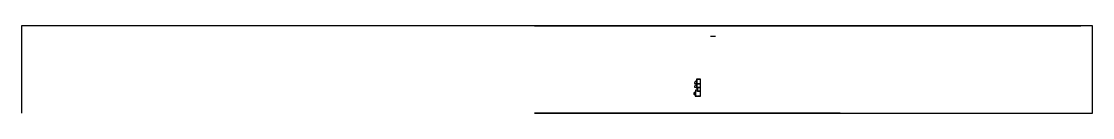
# Model space of a CAD drawing. Header units: millimetres. Extents: x 114 to 1075, y 58 to 426.
# Drawn here: x 222.3 to 467.4, y 219.9 to 239.9 of the extents above; entities that cross this region are included whole.
import ezdxf

# ---------------------------------------------------------------- set-up
doc = ezdxf.new("R2010")
doc.units = ezdxf.units.MM
doc.linetypes.add('HIDDEN', pattern=[0.375, 0.25, -0.125])
doc.linetypes.add('RAYITAS', pattern=[0.375, 0.25, -0.125])
doc.layers.add('arredii', color=80, linetype='Continuous')

msp = doc.modelspace()

# ---------------------------------------------------------------- linework, layer by layer
for p, q in [((464.68, 239.897), (222.265, 239.897)), ((222.265, 239.897), (222.265, 219.897)), ((339.649, 239.897), (464.68, 239.897)), ((467.394, 239.897), (464.68, 239.897)), ((467.394, 219.897), (467.394, 239.897)), ((379.942, 237.543), (380.492, 237.543)), ((409.649, 219.897), (339.649, 219.897)), ((339.649, 219.897), (467.394, 219.897))]:
    msp.add_line(p, q)
at = {"color": 8}
msp.add_line((380.492, 237.543), (381.092, 237.543), dxfattribs=at)
at = {"color": 8, "linetype": 'RAYITAS', "ltscale": 0.05}
for p, q in [((376.274, 226.683), (376.781, 226.683)), ((376.781, 226.658), (376.274, 226.658)), ((376.274, 225.824), (376.781, 225.824)), ((376.781, 225.799), (376.274, 225.799))]:
    msp.add_line(p, q, dxfattribs=at)
at = {"layer": 'arredii', "linetype": 'RAYITAS', "ltscale": 0.05}
for p, q in [((376.274, 226.683), (376.781, 226.683)), ((376.781, 226.658), (376.274, 226.658)), ((376.274, 225.824), (376.781, 225.824)), ((376.781, 225.799), (376.274, 225.799))]:
    msp.add_line(p, q, dxfattribs=at)
at = {"layer": 'arredii', "linetype": 'ByBlock', "ltscale": 0.3}
for points in [[(377.681, 227.649), (376.781, 227.649), (376.781, 226.599), (377.681, 226.599), (377.681, 227.649)], [(377.681, 226.599), (376.781, 226.599), (376.781, 225.749), (377.681, 225.749), (377.681, 226.599)]]:
    msp.add_lwpolyline(points, dxfattribs=at)
for points in [[(377.651, 227.619), (376.811, 227.619), (376.811, 226.629), (377.651, 226.629)], [(377.651, 226.569), (376.811, 226.569), (376.811, 225.779), (377.651, 225.779)], [(377.681, 225.749), (376.981, 225.749), (376.981, 224.949), (377.681, 224.949)], [(377.651, 225.719), (377.011, 225.719), (377.011, 224.979), (377.651, 224.979)], [(377.681, 224.949), (376.481, 224.949), (376.481, 223.799), (377.681, 223.799)]]:
    msp.add_lwpolyline(points, close=True, dxfattribs=at)
at = {"layer": 'arredii', "linetype": 'HIDDEN', "ltscale": 0.02}
for points in [[(376.251, 224.088), (376.251, 224.61), (376.509, 224.61), (376.509, 224.088)], [(376.302, 224.138), (376.302, 224.562), (376.39, 224.562), (376.39, 224.138)]]:
    msp.add_lwpolyline(points, close=True, dxfattribs=at)
at = {"layer": 'arredii', "linetype": 'HIDDEN', "ltscale": 0.03}
msp.add_lwpolyline([(376.981, 225.011), (376.981, 224.99), (376.504, 224.99), (376.504, 225.011)], close=True, dxfattribs=at)
at = {"layer": 'arredii', "linetype": 'HIDDEN', "ltscale": 0.05}
msp.add_lwpolyline([(377.651, 224.919), (376.511, 224.919), (376.511, 223.829), (377.651, 223.829)], close=True, dxfattribs=at)
at = {"layer": 'arredii', "linetype": 'RAYITAS', "ltscale": 0.05}
for centre, end in [((376.914, 226.679), 181.83183), ((376.914, 225.828), 182.64078)]:
    msp.add_arc(centre, 0.641, 101.06188, end, dxfattribs=at)
at = {"layer": 'arredii', "linetype": 'HIDDEN', "ltscale": 0.03}
msp.add_arc((376.981, 225.011), 0.477, 90, 182.50691, dxfattribs=at)

doc.saveas('drawing.dxf')
